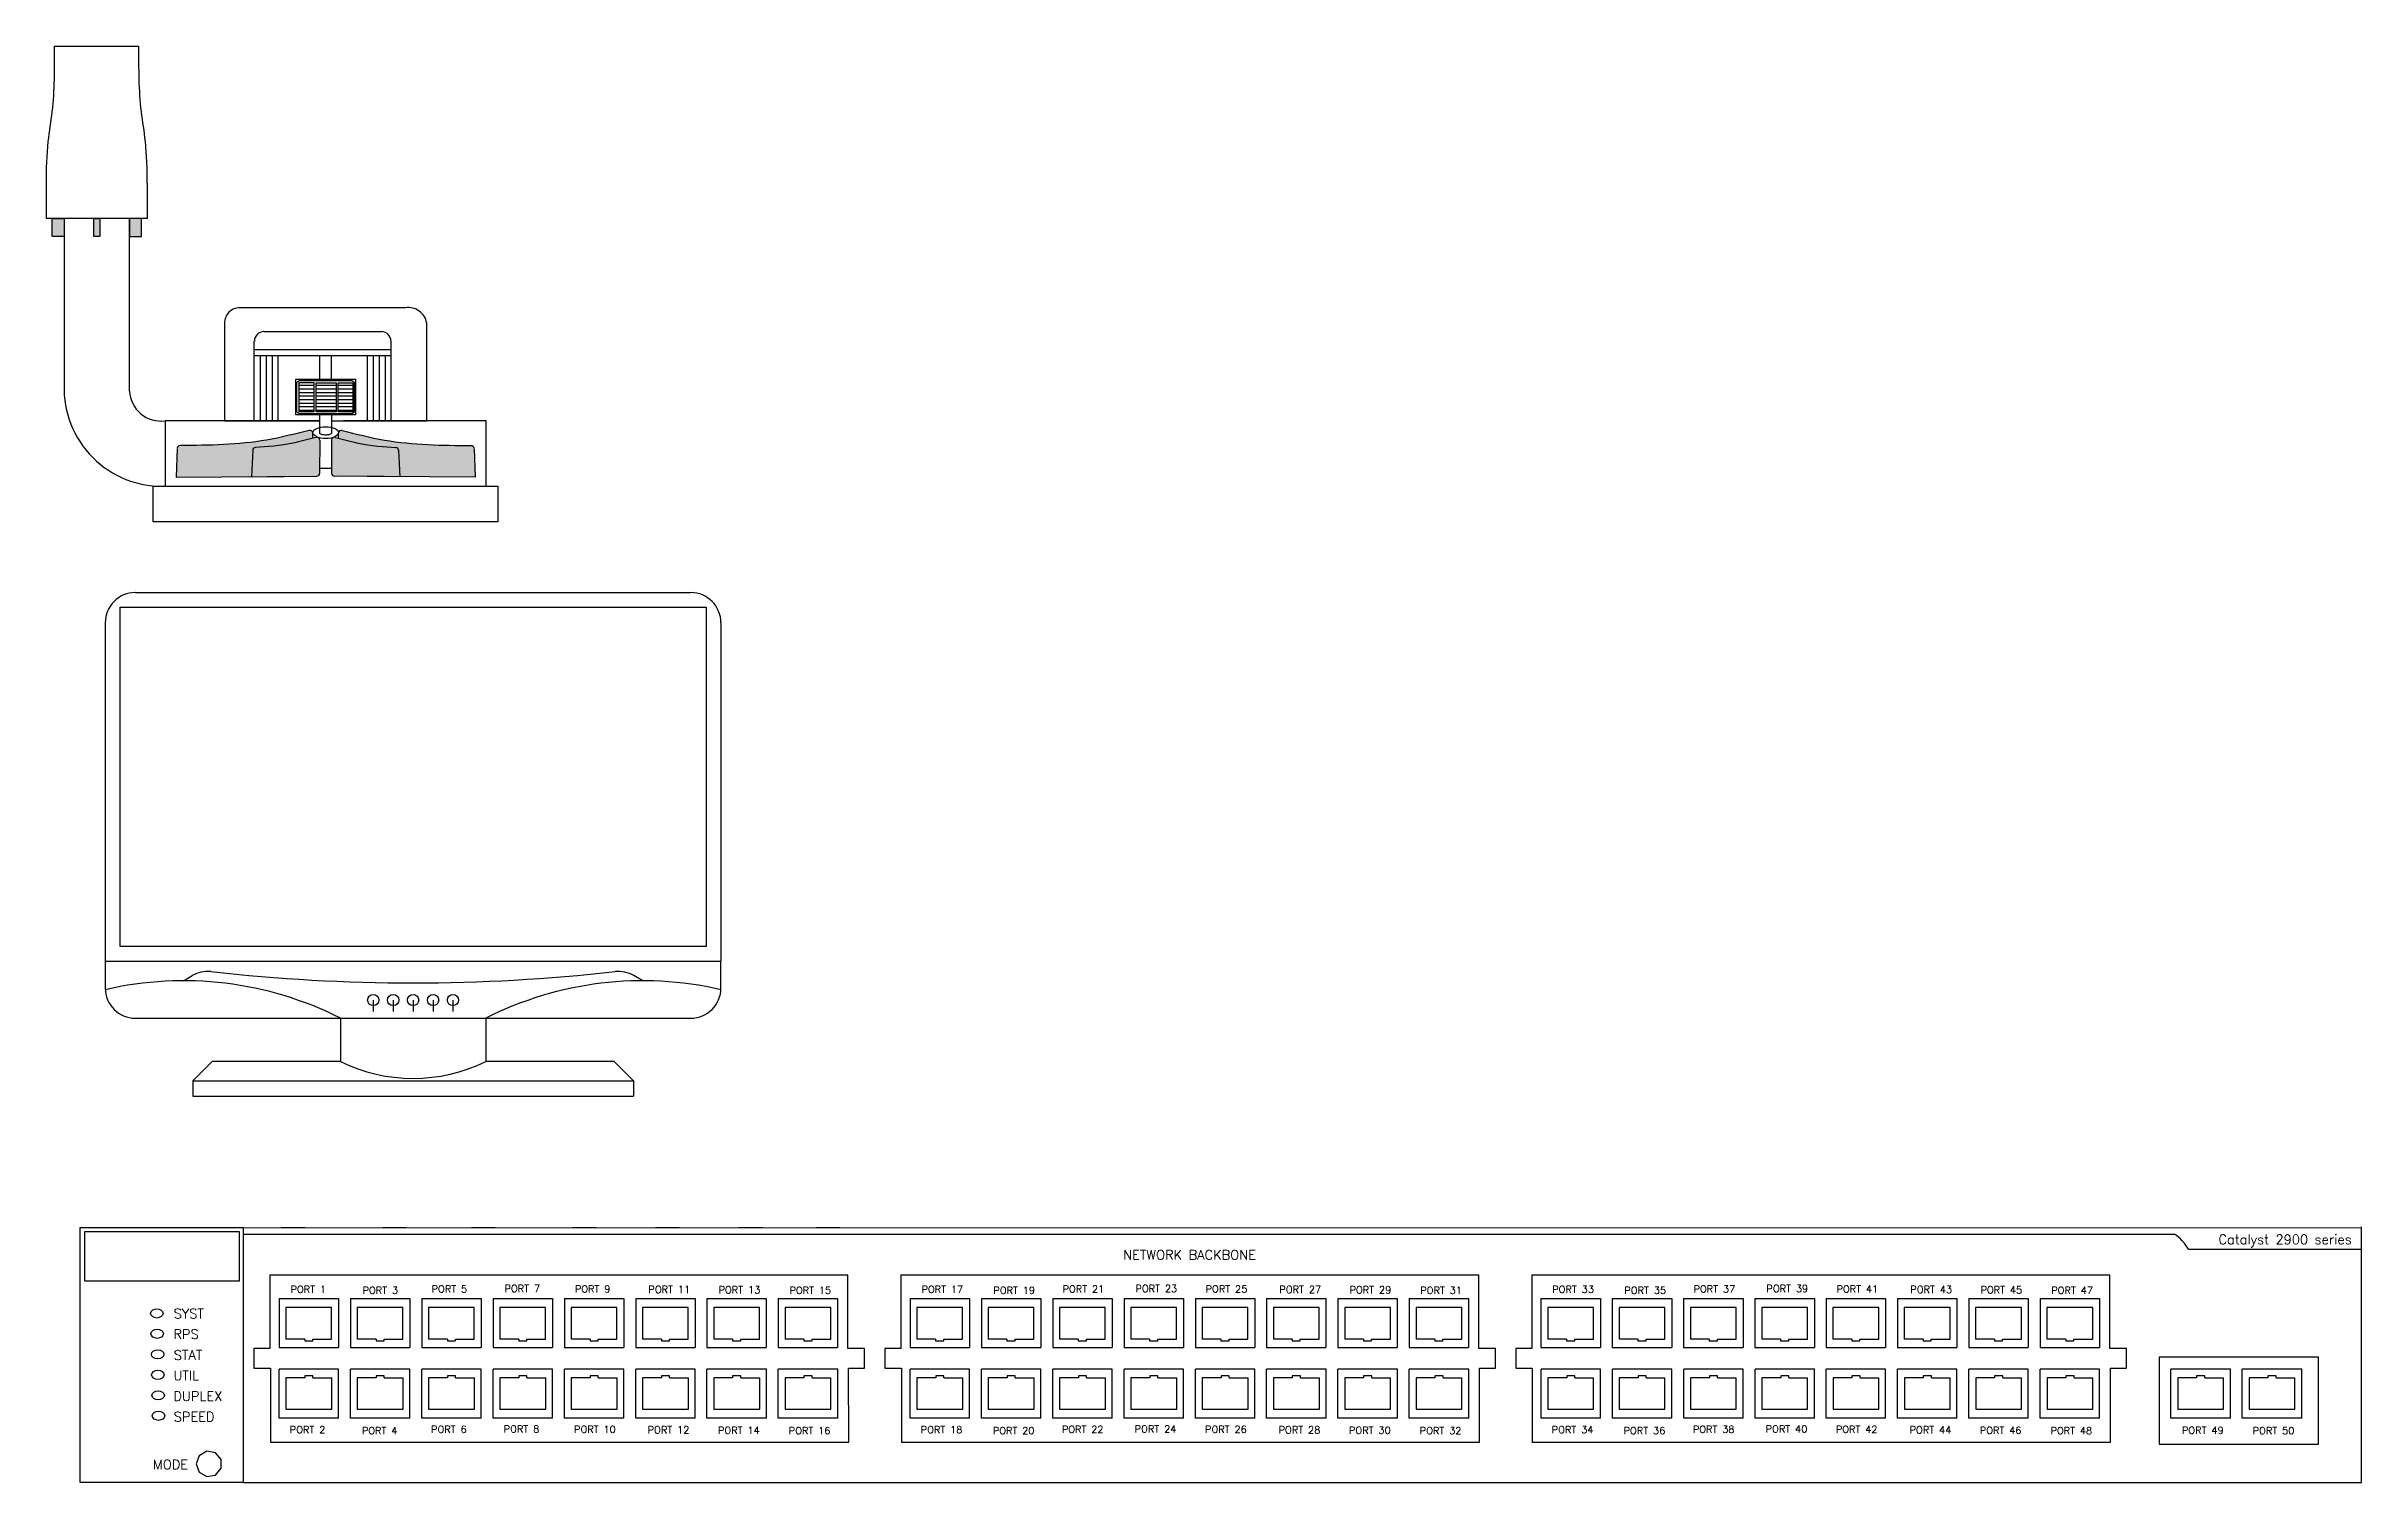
# Model space of a CAD drawing. Extents: x -2.4 to 62.2, y -8.6 to 10.3.
# Drawn here: x 50.04 to 62.22, y 1.66 to 9.21 of the extents above; entities that cross this region are included whole.
import ezdxf

# ---------------------------------------------------------------- set-up
doc = ezdxf.new("R2010")
doc.units = 0
doc.header["$LTSCALE"] = 0.25
doc.header["$MEASUREMENT"] = 0
doc.layers.get('0').update_dxf_attribs({"linetype": 'CONTINUOUS'})
doc.layers.add('MECHSYS', color=7, linetype='CONTINUOUS')
doc.styles.get("Standard").update_dxf_attribs({"font": 'SIMPLEX.shx'})
doc.styles.add('WD', font='txt.shx')

# ---------------------------------------------------------------- blocks, each defined once
blk = doc.blocks.new('_SWITCH')
at = {"color": 7, "ltscale": 0.5}
for p, q in [((3.912, 3.855), (15.052, 3.854)), ((4.237, 3.854), (4.112, 3.854)), ((4.769, 3.854), (4.644, 3.854)), ((5.237, 3.854), (5.112, 3.854)), ((5.769, 3.854), (5.644, 3.854)), ((6.206, 3.854), (6.081, 3.854)), ((6.644, 3.854), (6.519, 3.854)), ((7.05, 3.854), (6.925, 3.854)), ((4.052, 3.606), (7.092, 3.606)), ((7.37, 3.606), (10.41, 3.606)), ((10.688, 3.606), (13.728, 3.606)), ((4.101, 3.482), (4.413, 3.482)), ((4.101, 3.482), (4.101, 3.224)), ((4.377, 3.435), (4.137, 3.435)), ((4.137, 3.435), (4.137, 3.269)), ((4.377, 3.269), (4.377, 3.435)), ((4.413, 3.482), (4.413, 3.224)), ((4.476, 3.482), (4.788, 3.482)), ((4.476, 3.482), (4.476, 3.224)), ((4.752, 3.435), (4.512, 3.435)), ((4.512, 3.435), (4.512, 3.269)), ((4.752, 3.269), (4.752, 3.435)), ((4.788, 3.482), (4.788, 3.224)), ((4.851, 3.482), (5.163, 3.482)), ((4.851, 3.482), (4.851, 3.224)), ((5.127, 3.435), (4.887, 3.435)), ((4.887, 3.435), (4.887, 3.269)), ((5.127, 3.269), (5.127, 3.435)), ((5.163, 3.482), (5.163, 3.224)), ((5.226, 3.482), (5.538, 3.482)), ((5.226, 3.482), (5.226, 3.224)), ((5.502, 3.435), (5.262, 3.435)), ((5.262, 3.435), (5.262, 3.269)), ((5.502, 3.269), (5.502, 3.435)), ((5.538, 3.482), (5.538, 3.224)), ((5.601, 3.482), (5.913, 3.482)), ((5.601, 3.482), (5.601, 3.224)), ((5.877, 3.435), (5.637, 3.435)), ((5.637, 3.435), (5.637, 3.269)), ((5.877, 3.269), (5.877, 3.435)), ((5.913, 3.482), (5.913, 3.224)), ((5.976, 3.482), (6.288, 3.482)), ((5.976, 3.482), (5.976, 3.224)), ((6.252, 3.435), (6.012, 3.435)), ((6.012, 3.435), (6.012, 3.269)), ((6.252, 3.269), (6.252, 3.435)), ((6.288, 3.482), (6.288, 3.224)), ((6.351, 3.482), (6.663, 3.482)), ((6.351, 3.482), (6.351, 3.224)), ((6.627, 3.435), (6.387, 3.435)), ((6.387, 3.435), (6.387, 3.269)), ((6.627, 3.269), (6.627, 3.435)), ((6.663, 3.482), (6.663, 3.224)), ((6.726, 3.482), (7.038, 3.482)), ((6.726, 3.482), (6.726, 3.224)), ((7.002, 3.435), (6.762, 3.435)), ((6.762, 3.435), (6.762, 3.269)), ((7.002, 3.269), (7.002, 3.435)), ((7.038, 3.482), (7.038, 3.224)), ((7.419, 3.482), (7.731, 3.482)), ((7.419, 3.482), (7.419, 3.224)), ((7.695, 3.435), (7.455, 3.435)), ((7.455, 3.435), (7.455, 3.269)), ((7.695, 3.269), (7.695, 3.435)), ((7.731, 3.482), (7.731, 3.224)), ((7.794, 3.482), (8.106, 3.482)), ((7.794, 3.482), (7.794, 3.224)), ((8.07, 3.435), (7.83, 3.435)), ((7.83, 3.435), (7.83, 3.269)), ((8.07, 3.269), (8.07, 3.435)), ((8.106, 3.482), (8.106, 3.224)), ((8.169, 3.482), (8.481, 3.482)), ((8.169, 3.482), (8.169, 3.224)), ((8.445, 3.435), (8.205, 3.435)), ((8.205, 3.435), (8.205, 3.269)), ((8.445, 3.269), (8.445, 3.435)), ((8.481, 3.482), (8.481, 3.224)), ((8.544, 3.482), (8.856, 3.482)), ((8.544, 3.482), (8.544, 3.224)), ((8.82, 3.435), (8.58, 3.435)), ((8.58, 3.435), (8.58, 3.269)), ((8.82, 3.269), (8.82, 3.435)), ((8.856, 3.482), (8.856, 3.224)), ((8.919, 3.482), (9.231, 3.482)), ((8.919, 3.482), (8.919, 3.224)), ((9.195, 3.435), (8.955, 3.435)), ((8.955, 3.435), (8.955, 3.269)), ((9.195, 3.269), (9.195, 3.435)), ((9.231, 3.482), (9.231, 3.224)), ((9.294, 3.482), (9.606, 3.482)), ((9.294, 3.482), (9.294, 3.224)), ((9.57, 3.435), (9.33, 3.435)), ((9.33, 3.435), (9.33, 3.269)), ((9.57, 3.269), (9.57, 3.435)), ((9.606, 3.482), (9.606, 3.224)), ((9.669, 3.482), (9.981, 3.482)), ((9.669, 3.482), (9.669, 3.224)), ((9.945, 3.435), (9.705, 3.435)), ((9.705, 3.435), (9.705, 3.269)), ((9.945, 3.269), (9.945, 3.435)), ((9.981, 3.482), (9.981, 3.224)), ((10.044, 3.482), (10.356, 3.482)), ((10.044, 3.482), (10.044, 3.224)), ((10.32, 3.435), (10.08, 3.435)), ((10.08, 3.435), (10.08, 3.269)), ((10.32, 3.269), (10.32, 3.435)), ((10.356, 3.482), (10.356, 3.224)), ((10.736, 3.482), (11.049, 3.482)), ((10.736, 3.482), (10.736, 3.224)), ((11.013, 3.435), (10.772, 3.435)), ((10.772, 3.435), (10.772, 3.269)), ((11.013, 3.269), (11.013, 3.435)), ((11.049, 3.482), (11.049, 3.224)), ((11.111, 3.482), (11.424, 3.482)), ((11.111, 3.482), (11.111, 3.224)), ((11.388, 3.435), (11.147, 3.435)), ((11.147, 3.435), (11.147, 3.269)), ((11.388, 3.269), (11.388, 3.435)), ((11.424, 3.482), (11.424, 3.224)), ((11.486, 3.482), (11.799, 3.482)), ((11.486, 3.482), (11.486, 3.224)), ((11.763, 3.435), (11.522, 3.435)), ((11.522, 3.435), (11.522, 3.269)), ((11.763, 3.269), (11.763, 3.435)), ((11.799, 3.482), (11.799, 3.224)), ((11.861, 3.482), (12.174, 3.482)), ((11.861, 3.482), (11.861, 3.224)), ((12.138, 3.435), (11.897, 3.435)), ((11.897, 3.435), (11.897, 3.269)), ((12.138, 3.269), (12.138, 3.435)), ((12.174, 3.482), (12.174, 3.224)), ((12.236, 3.482), (12.549, 3.482)), ((12.236, 3.482), (12.236, 3.224)), ((12.513, 3.435), (12.272, 3.435)), ((12.272, 3.435), (12.272, 3.269)), ((12.513, 3.269), (12.513, 3.435)), ((12.549, 3.482), (12.549, 3.224)), ((12.611, 3.482), (12.924, 3.482)), ((12.611, 3.482), (12.611, 3.224)), ((12.888, 3.435), (12.647, 3.435)), ((12.647, 3.435), (12.647, 3.269)), ((12.888, 3.269), (12.888, 3.435)), ((12.924, 3.482), (12.924, 3.224)), ((12.986, 3.482), (13.299, 3.482)), ((12.986, 3.482), (12.986, 3.224)), ((13.263, 3.435), (13.022, 3.435)), ((13.022, 3.435), (13.022, 3.269)), ((13.263, 3.269), (13.263, 3.435)), ((13.299, 3.482), (13.299, 3.224)), ((13.361, 3.482), (13.674, 3.482)), ((13.361, 3.482), (13.361, 3.224)), ((13.638, 3.435), (13.397, 3.435)), ((13.397, 3.435), (13.397, 3.269)), ((13.638, 3.269), (13.638, 3.435)), ((13.674, 3.482), (13.674, 3.224)), ((4.101, 3.224), (4.413, 3.224)), ((4.236, 3.269), (4.137, 3.269)), ((4.236, 3.269), (4.236, 3.259)), ((4.236, 3.259), (4.279, 3.259)), ((4.279, 3.269), (4.377, 3.269)), ((4.279, 3.259), (4.279, 3.269)), ((4.476, 3.224), (4.788, 3.224)), ((4.611, 3.269), (4.512, 3.269)), ((4.611, 3.269), (4.611, 3.259)), ((4.611, 3.259), (4.654, 3.259)), ((4.654, 3.269), (4.752, 3.269)), ((4.654, 3.259), (4.654, 3.269)), ((4.851, 3.224), (5.163, 3.224)), ((4.986, 3.269), (4.887, 3.269)), ((4.986, 3.269), (4.986, 3.259)), ((4.986, 3.259), (5.029, 3.259)), ((5.029, 3.269), (5.127, 3.269)), ((5.029, 3.259), (5.029, 3.269)), ((5.226, 3.224), (5.538, 3.224)), ((5.361, 3.269), (5.262, 3.269)), ((5.361, 3.269), (5.361, 3.259)), ((5.361, 3.259), (5.404, 3.259)), ((5.404, 3.269), (5.502, 3.269)), ((5.404, 3.259), (5.404, 3.269)), ((5.601, 3.224), (5.913, 3.224)), ((5.736, 3.269), (5.637, 3.269)), ((5.736, 3.269), (5.736, 3.259)), ((5.736, 3.259), (5.779, 3.259)), ((5.779, 3.269), (5.877, 3.269)), ((5.779, 3.259), (5.779, 3.269)), ((5.976, 3.224), (6.288, 3.224)), ((6.111, 3.269), (6.012, 3.269)), ((6.111, 3.269), (6.111, 3.259)), ((6.111, 3.259), (6.154, 3.259)), ((6.154, 3.269), (6.252, 3.269)), ((6.154, 3.259), (6.154, 3.269)), ((6.351, 3.224), (6.663, 3.224)), ((6.486, 3.269), (6.387, 3.269)), ((6.486, 3.269), (6.486, 3.259)), ((6.486, 3.259), (6.529, 3.259)), ((6.529, 3.269), (6.627, 3.269)), ((6.529, 3.259), (6.529, 3.269)), ((6.726, 3.224), (7.038, 3.224)), ((6.861, 3.269), (6.762, 3.269)), ((6.861, 3.269), (6.861, 3.259)), ((6.861, 3.259), (6.904, 3.259)), ((6.904, 3.269), (7.002, 3.269)), ((6.904, 3.259), (6.904, 3.269)), ((7.419, 3.224), (7.731, 3.224)), ((7.553, 3.269), (7.455, 3.269)), ((7.553, 3.269), (7.553, 3.259)), ((7.553, 3.259), (7.596, 3.259)), ((7.596, 3.269), (7.695, 3.269)), ((7.596, 3.259), (7.596, 3.269)), ((7.794, 3.224), (8.106, 3.224)), ((7.928, 3.269), (7.83, 3.269)), ((7.928, 3.269), (7.928, 3.259)), ((7.928, 3.259), (7.971, 3.259)), ((7.971, 3.269), (8.07, 3.269)), ((7.971, 3.259), (7.971, 3.269)), ((8.169, 3.224), (8.481, 3.224)), ((8.303, 3.269), (8.205, 3.269)), ((8.303, 3.269), (8.303, 3.259)), ((8.303, 3.259), (8.346, 3.259)), ((8.346, 3.269), (8.445, 3.269)), ((8.346, 3.259), (8.346, 3.269)), ((8.544, 3.224), (8.856, 3.224)), ((8.678, 3.269), (8.58, 3.269)), ((8.678, 3.269), (8.678, 3.259)), ((8.678, 3.259), (8.721, 3.259)), ((8.721, 3.269), (8.82, 3.269)), ((8.721, 3.259), (8.721, 3.269)), ((8.919, 3.224), (9.231, 3.224)), ((9.053, 3.269), (8.955, 3.269)), ((9.053, 3.269), (9.053, 3.259)), ((9.053, 3.259), (9.096, 3.259)), ((9.096, 3.269), (9.195, 3.269)), ((9.096, 3.259), (9.096, 3.269)), ((9.294, 3.224), (9.606, 3.224)), ((9.428, 3.269), (9.33, 3.269)), ((9.428, 3.269), (9.428, 3.259)), ((9.428, 3.259), (9.471, 3.259)), ((9.471, 3.269), (9.57, 3.269)), ((9.471, 3.259), (9.471, 3.269)), ((9.669, 3.224), (9.981, 3.224)), ((9.803, 3.269), (9.705, 3.269)), ((9.803, 3.269), (9.803, 3.259)), ((9.803, 3.259), (9.846, 3.259)), ((9.846, 3.269), (9.945, 3.269)), ((9.846, 3.259), (9.846, 3.269)), ((10.044, 3.224), (10.356, 3.224)), ((10.178, 3.269), (10.08, 3.269)), ((10.178, 3.269), (10.178, 3.259)), ((10.178, 3.259), (10.221, 3.259)), ((10.221, 3.269), (10.32, 3.269)), ((10.221, 3.259), (10.221, 3.269)), ((10.736, 3.224), (11.049, 3.224)), ((10.871, 3.269), (10.772, 3.269)), ((10.871, 3.269), (10.871, 3.259)), ((10.871, 3.259), (10.914, 3.259)), ((10.914, 3.269), (11.013, 3.269)), ((10.914, 3.259), (10.914, 3.269)), ((11.111, 3.224), (11.424, 3.224)), ((11.246, 3.269), (11.147, 3.269)), ((11.246, 3.269), (11.246, 3.259)), ((11.246, 3.259), (11.289, 3.259)), ((11.289, 3.269), (11.388, 3.269)), ((11.289, 3.259), (11.289, 3.269)), ((11.486, 3.224), (11.799, 3.224)), ((11.621, 3.269), (11.522, 3.269)), ((11.621, 3.269), (11.621, 3.259)), ((11.621, 3.259), (11.664, 3.259)), ((11.664, 3.269), (11.763, 3.269)), ((11.664, 3.259), (11.664, 3.269)), ((11.861, 3.224), (12.174, 3.224)), ((11.996, 3.269), (11.897, 3.269)), ((11.996, 3.269), (11.996, 3.259)), ((11.996, 3.259), (12.039, 3.259)), ((12.039, 3.269), (12.138, 3.269)), ((12.039, 3.259), (12.039, 3.269)), ((12.236, 3.224), (12.549, 3.224)), ((12.371, 3.269), (12.272, 3.269)), ((12.371, 3.269), (12.371, 3.259)), ((12.371, 3.259), (12.414, 3.259)), ((12.414, 3.269), (12.513, 3.269)), ((12.414, 3.259), (12.414, 3.269)), ((12.611, 3.224), (12.924, 3.224)), ((12.746, 3.269), (12.647, 3.269)), ((12.746, 3.269), (12.746, 3.259)), ((12.746, 3.259), (12.789, 3.259)), ((12.789, 3.269), (12.888, 3.269)), ((12.789, 3.259), (12.789, 3.269)), ((12.986, 3.224), (13.299, 3.224)), ((13.121, 3.269), (13.022, 3.269)), ((13.121, 3.269), (13.121, 3.259)), ((13.121, 3.259), (13.164, 3.259)), ((13.164, 3.269), (13.263, 3.269)), ((13.164, 3.259), (13.164, 3.269)), ((13.361, 3.224), (13.674, 3.224)), ((13.496, 3.269), (13.397, 3.269)), ((13.496, 3.269), (13.496, 3.259)), ((13.496, 3.259), (13.539, 3.259)), ((13.539, 3.269), (13.638, 3.269)), ((13.539, 3.259), (13.539, 3.269)), ((4.414, 3.111), (4.101, 3.111)), ((4.101, 2.853), (4.101, 3.111)), ((4.236, 3.066), (4.137, 3.066)), ((4.137, 3.066), (4.137, 2.9)), ((4.279, 3.076), (4.236, 3.076)), ((4.236, 3.076), (4.236, 3.066)), ((4.279, 3.066), (4.279, 3.076)), ((4.279, 3.066), (4.378, 3.066)), ((4.378, 2.9), (4.378, 3.066)), ((4.414, 2.853), (4.414, 3.111)), ((4.789, 3.111), (4.476, 3.111)), ((4.476, 2.853), (4.476, 3.111)), ((4.611, 3.066), (4.512, 3.066)), ((4.512, 3.066), (4.512, 2.9)), ((4.654, 3.076), (4.611, 3.076)), ((4.611, 3.076), (4.611, 3.066)), ((4.654, 3.066), (4.654, 3.076)), ((4.654, 3.066), (4.753, 3.066)), ((4.753, 2.9), (4.753, 3.066)), ((4.789, 2.853), (4.789, 3.111)), ((5.164, 3.111), (4.851, 3.111)), ((4.851, 2.853), (4.851, 3.111)), ((4.986, 3.066), (4.887, 3.066)), ((4.887, 3.066), (4.887, 2.9)), ((5.029, 3.076), (4.986, 3.076)), ((4.986, 3.076), (4.986, 3.066)), ((5.029, 3.066), (5.029, 3.076)), ((5.029, 3.066), (5.128, 3.066)), ((5.128, 2.9), (5.128, 3.066)), ((5.164, 2.853), (5.164, 3.111)), ((5.539, 3.111), (5.226, 3.111)), ((5.226, 2.853), (5.226, 3.111)), ((5.361, 3.066), (5.262, 3.066)), ((5.262, 3.066), (5.262, 2.9)), ((5.404, 3.076), (5.361, 3.076)), ((5.361, 3.076), (5.361, 3.066)), ((5.404, 3.066), (5.404, 3.076)), ((5.404, 3.066), (5.503, 3.066)), ((5.503, 2.9), (5.503, 3.066)), ((5.539, 2.853), (5.539, 3.111)), ((5.914, 3.111), (5.601, 3.111)), ((5.601, 2.853), (5.601, 3.111)), ((5.736, 3.066), (5.637, 3.066)), ((5.637, 3.066), (5.637, 2.9)), ((5.779, 3.076), (5.736, 3.076)), ((5.736, 3.076), (5.736, 3.066)), ((5.779, 3.066), (5.779, 3.076)), ((5.779, 3.066), (5.878, 3.066)), ((5.878, 2.9), (5.878, 3.066)), ((5.914, 2.853), (5.914, 3.111)), ((6.289, 3.111), (5.976, 3.111)), ((5.976, 2.853), (5.976, 3.111)), ((6.111, 3.066), (6.012, 3.066)), ((6.012, 3.066), (6.012, 2.9)), ((6.154, 3.076), (6.111, 3.076)), ((6.111, 3.076), (6.111, 3.066)), ((6.154, 3.066), (6.154, 3.076)), ((6.154, 3.066), (6.253, 3.066)), ((6.253, 2.9), (6.253, 3.066)), ((6.289, 2.853), (6.289, 3.111)), ((6.664, 3.111), (6.351, 3.111)), ((6.351, 2.853), (6.351, 3.111)), ((6.486, 3.066), (6.387, 3.066)), ((6.387, 3.066), (6.387, 2.9)), ((6.529, 3.076), (6.486, 3.076)), ((6.486, 3.076), (6.486, 3.066)), ((6.529, 3.066), (6.529, 3.076)), ((6.529, 3.066), (6.628, 3.066)), ((6.628, 2.9), (6.628, 3.066)), ((6.664, 2.853), (6.664, 3.111)), ((7.039, 3.111), (6.726, 3.111)), ((6.726, 2.853), (6.726, 3.111)), ((6.861, 3.066), (6.762, 3.066)), ((6.762, 3.066), (6.762, 2.9)), ((6.904, 3.076), (6.861, 3.076)), ((6.861, 3.076), (6.861, 3.066)), ((6.904, 3.066), (6.904, 3.076)), ((6.904, 3.066), (7.003, 3.066)), ((7.003, 2.9), (7.003, 3.066)), ((7.039, 2.853), (7.039, 3.111)), ((7.732, 3.111), (7.419, 3.111)), ((7.419, 2.853), (7.419, 3.111)), ((7.554, 3.066), (7.455, 3.066)), ((7.455, 3.066), (7.455, 2.9)), ((7.597, 3.076), (7.554, 3.076)), ((7.554, 3.076), (7.554, 3.066)), ((7.597, 3.066), (7.597, 3.076)), ((7.597, 3.066), (7.696, 3.066)), ((7.696, 2.9), (7.696, 3.066)), ((7.732, 2.853), (7.732, 3.111)), ((8.107, 3.111), (7.794, 3.111)), ((7.794, 2.853), (7.794, 3.111)), ((7.929, 3.066), (7.83, 3.066)), ((7.83, 3.066), (7.83, 2.9)), ((7.972, 3.076), (7.929, 3.076)), ((7.929, 3.076), (7.929, 3.066)), ((7.972, 3.066), (7.972, 3.076)), ((7.972, 3.066), (8.071, 3.066)), ((8.071, 2.9), (8.071, 3.066)), ((8.107, 2.853), (8.107, 3.111)), ((8.482, 3.111), (8.169, 3.111)), ((8.169, 2.853), (8.169, 3.111)), ((8.304, 3.066), (8.205, 3.066)), ((8.205, 3.066), (8.205, 2.9)), ((8.347, 3.076), (8.304, 3.076)), ((8.304, 3.076), (8.304, 3.066)), ((8.347, 3.066), (8.347, 3.076)), ((8.347, 3.066), (8.446, 3.066)), ((8.446, 2.9), (8.446, 3.066)), ((8.482, 2.853), (8.482, 3.111)), ((8.857, 3.111), (8.544, 3.111)), ((8.544, 2.853), (8.544, 3.111)), ((8.679, 3.066), (8.58, 3.066)), ((8.58, 3.066), (8.58, 2.9)), ((8.722, 3.076), (8.679, 3.076)), ((8.679, 3.076), (8.679, 3.066)), ((8.722, 3.066), (8.722, 3.076)), ((8.722, 3.066), (8.821, 3.066)), ((8.821, 2.9), (8.821, 3.066)), ((8.857, 2.853), (8.857, 3.111)), ((9.232, 3.111), (8.919, 3.111)), ((8.919, 2.853), (8.919, 3.111)), ((9.054, 3.066), (8.955, 3.066)), ((8.955, 3.066), (8.955, 2.9)), ((9.097, 3.076), (9.054, 3.076)), ((9.054, 3.076), (9.054, 3.066)), ((9.097, 3.066), (9.097, 3.076)), ((9.097, 3.066), (9.196, 3.066)), ((9.196, 2.9), (9.196, 3.066)), ((9.232, 2.853), (9.232, 3.111)), ((9.607, 3.111), (9.294, 3.111)), ((9.294, 2.853), (9.294, 3.111)), ((9.429, 3.066), (9.33, 3.066)), ((9.33, 3.066), (9.33, 2.9)), ((9.472, 3.076), (9.429, 3.076)), ((9.429, 3.076), (9.429, 3.066)), ((9.472, 3.066), (9.472, 3.076)), ((9.472, 3.066), (9.571, 3.066)), ((9.571, 2.9), (9.571, 3.066)), ((9.607, 2.853), (9.607, 3.111)), ((9.982, 3.111), (9.669, 3.111)), ((9.669, 2.853), (9.669, 3.111)), ((9.804, 3.066), (9.705, 3.066)), ((9.705, 3.066), (9.705, 2.9)), ((9.847, 3.076), (9.804, 3.076)), ((9.804, 3.076), (9.804, 3.066)), ((9.847, 3.066), (9.847, 3.076)), ((9.847, 3.066), (9.946, 3.066)), ((9.946, 2.9), (9.946, 3.066)), ((9.982, 2.853), (9.982, 3.111)), ((10.357, 3.111), (10.044, 3.111)), ((10.044, 2.853), (10.044, 3.111)), ((10.179, 3.066), (10.08, 3.066)), ((10.08, 3.066), (10.08, 2.9)), ((10.222, 3.076), (10.179, 3.076)), ((10.179, 3.076), (10.179, 3.066)), ((10.222, 3.066), (10.222, 3.076)), ((10.222, 3.066), (10.321, 3.066)), ((10.321, 2.9), (10.321, 3.066)), ((10.357, 2.853), (10.357, 3.111)), ((11.049, 3.111), (10.737, 3.111)), ((10.737, 2.853), (10.737, 3.111)), ((10.872, 3.066), (10.773, 3.066)), ((10.773, 3.066), (10.773, 2.9)), ((10.915, 3.076), (10.872, 3.076)), ((10.872, 3.076), (10.872, 3.066)), ((10.915, 3.066), (10.915, 3.076)), ((10.915, 3.066), (11.013, 3.066)), ((11.013, 2.9), (11.013, 3.066)), ((11.049, 2.853), (11.049, 3.111)), ((11.424, 3.111), (11.112, 3.111)), ((11.112, 2.853), (11.112, 3.111)), ((11.247, 3.066), (11.148, 3.066)), ((11.148, 3.066), (11.148, 2.9)), ((11.29, 3.076), (11.247, 3.076)), ((11.247, 3.076), (11.247, 3.066)), ((11.29, 3.066), (11.29, 3.076)), ((11.29, 3.066), (11.388, 3.066)), ((11.388, 2.9), (11.388, 3.066)), ((11.424, 2.853), (11.424, 3.111)), ((11.799, 3.111), (11.487, 3.111)), ((11.487, 2.853), (11.487, 3.111)), ((11.622, 3.066), (11.523, 3.066)), ((11.523, 3.066), (11.523, 2.9)), ((11.665, 3.076), (11.622, 3.076)), ((11.622, 3.076), (11.622, 3.066)), ((11.665, 3.066), (11.665, 3.076)), ((11.665, 3.066), (11.763, 3.066)), ((11.763, 2.9), (11.763, 3.066)), ((11.799, 2.853), (11.799, 3.111)), ((12.174, 3.111), (11.862, 3.111)), ((11.862, 2.853), (11.862, 3.111)), ((11.997, 3.066), (11.898, 3.066)), ((11.898, 3.066), (11.898, 2.9)), ((12.04, 3.076), (11.997, 3.076)), ((11.997, 3.076), (11.997, 3.066)), ((12.04, 3.066), (12.04, 3.076)), ((12.04, 3.066), (12.138, 3.066)), ((12.138, 2.9), (12.138, 3.066)), ((12.174, 2.853), (12.174, 3.111)), ((12.549, 3.111), (12.237, 3.111)), ((12.237, 2.853), (12.237, 3.111)), ((12.372, 3.066), (12.273, 3.066)), ((12.273, 3.066), (12.273, 2.9)), ((12.415, 3.076), (12.372, 3.076)), ((12.372, 3.076), (12.372, 3.066)), ((12.415, 3.066), (12.415, 3.076)), ((12.415, 3.066), (12.513, 3.066)), ((12.513, 2.9), (12.513, 3.066)), ((12.549, 2.853), (12.549, 3.111)), ((12.924, 3.111), (12.612, 3.111)), ((12.612, 2.853), (12.612, 3.111)), ((12.747, 3.066), (12.648, 3.066)), ((12.648, 3.066), (12.648, 2.9)), ((12.79, 3.076), (12.747, 3.076)), ((12.747, 3.076), (12.747, 3.066)), ((12.79, 3.066), (12.79, 3.076)), ((12.79, 3.066), (12.888, 3.066)), ((12.888, 2.9), (12.888, 3.066)), ((12.924, 2.853), (12.924, 3.111)), ((13.299, 3.111), (12.987, 3.111)), ((12.987, 2.853), (12.987, 3.111)), ((13.122, 3.066), (13.023, 3.066)), ((13.023, 3.066), (13.023, 2.9)), ((13.165, 3.076), (13.122, 3.076)), ((13.122, 3.076), (13.122, 3.066)), ((13.165, 3.066), (13.165, 3.076)), ((13.165, 3.066), (13.263, 3.066)), ((13.263, 2.9), (13.263, 3.066)), ((13.299, 2.853), (13.299, 3.111)), ((13.674, 3.111), (13.362, 3.111)), ((13.362, 2.853), (13.362, 3.111)), ((13.497, 3.066), (13.398, 3.066)), ((13.398, 3.066), (13.398, 2.9)), ((13.54, 3.076), (13.497, 3.076)), ((13.497, 3.076), (13.497, 3.066)), ((13.54, 3.066), (13.54, 3.076)), ((13.54, 3.066), (13.638, 3.066)), ((13.638, 2.9), (13.638, 3.066)), ((13.674, 2.853), (13.674, 3.111)), ((14.362, 3.111), (14.049, 3.111)), ((14.049, 2.853), (14.049, 3.111)), ((14.184, 3.066), (14.085, 3.066)), ((14.085, 3.066), (14.085, 2.9)), ((14.227, 3.076), (14.184, 3.076)), ((14.184, 3.076), (14.184, 3.066)), ((14.227, 3.066), (14.227, 3.076)), ((14.227, 3.066), (14.326, 3.066)), ((14.326, 2.9), (14.326, 3.066)), ((14.362, 2.853), (14.362, 3.111)), ((14.737, 3.111), (14.424, 3.111)), ((14.424, 2.853), (14.424, 3.111)), ((14.559, 3.066), (14.46, 3.066)), ((14.46, 3.066), (14.46, 2.9)), ((14.602, 3.076), (14.559, 3.076)), ((14.559, 3.076), (14.559, 3.066)), ((14.602, 3.066), (14.602, 3.076)), ((14.602, 3.066), (14.701, 3.066)), ((14.701, 2.9), (14.701, 3.066)), ((14.737, 2.853), (14.737, 3.111)), ((4.414, 2.853), (4.101, 2.853)), ((4.137, 2.9), (4.378, 2.9)), ((4.789, 2.853), (4.476, 2.853)), ((4.512, 2.9), (4.753, 2.9)), ((5.164, 2.853), (4.851, 2.853)), ((4.887, 2.9), (5.128, 2.9)), ((5.539, 2.853), (5.226, 2.853)), ((5.262, 2.9), (5.503, 2.9)), ((5.914, 2.853), (5.601, 2.853)), ((5.637, 2.9), (5.878, 2.9)), ((6.289, 2.853), (5.976, 2.853)), ((6.012, 2.9), (6.253, 2.9)), ((6.664, 2.853), (6.351, 2.853)), ((6.387, 2.9), (6.628, 2.9)), ((7.039, 2.853), (6.726, 2.853)), ((6.762, 2.9), (7.003, 2.9)), ((7.732, 2.853), (7.419, 2.853)), ((7.455, 2.9), (7.696, 2.9)), ((8.107, 2.853), (7.794, 2.853)), ((7.83, 2.9), (8.071, 2.9)), ((8.482, 2.853), (8.169, 2.853)), ((8.205, 2.9), (8.446, 2.9)), ((8.857, 2.853), (8.544, 2.853)), ((8.58, 2.9), (8.821, 2.9)), ((9.232, 2.853), (8.919, 2.853)), ((8.955, 2.9), (9.196, 2.9)), ((9.607, 2.853), (9.294, 2.853)), ((9.33, 2.9), (9.571, 2.9)), ((9.982, 2.853), (9.669, 2.853)), ((9.705, 2.9), (9.946, 2.9)), ((10.357, 2.853), (10.044, 2.853)), ((10.08, 2.9), (10.321, 2.9)), ((11.049, 2.853), (10.737, 2.853)), ((10.773, 2.9), (11.013, 2.9)), ((11.424, 2.853), (11.112, 2.853)), ((11.148, 2.9), (11.388, 2.9)), ((11.799, 2.853), (11.487, 2.853)), ((11.523, 2.9), (11.763, 2.9)), ((12.174, 2.853), (11.862, 2.853)), ((11.898, 2.9), (12.138, 2.9)), ((12.549, 2.853), (12.237, 2.853)), ((12.273, 2.9), (12.513, 2.9)), ((12.924, 2.853), (12.612, 2.853)), ((12.648, 2.9), (12.888, 2.9)), ((13.299, 2.853), (12.987, 2.853)), ((13.023, 2.9), (13.263, 2.9)), ((13.674, 2.853), (13.362, 2.853)), ((13.398, 2.9), (13.638, 2.9)), ((14.362, 2.853), (14.049, 2.853)), ((14.085, 2.9), (14.326, 2.9)), ((14.737, 2.853), (14.424, 2.853)), ((14.46, 2.9), (14.701, 2.9))]:
    blk.add_line(p, q, dxfattribs=at)
for p, q in [((3.912, 3.821), (14.067, 3.821)), ((15.052, 2.515), (15.052, 3.859)), ((14.141, 3.741), (15.052, 3.741)), ((4.052, 3.606), (4.052, 3.22)), ((7.092, 3.22), (7.092, 3.606)), ((7.37, 3.606), (7.37, 3.22)), ((10.41, 3.22), (10.41, 3.606)), ((10.688, 3.606), (10.688, 3.22)), ((13.728, 3.22), (13.728, 3.606)), ((4.052, 3.22), (3.968, 3.22)), ((3.968, 3.22), (3.968, 3.117)), ((7.179, 3.22), (7.092, 3.22)), ((7.179, 3.117), (7.179, 3.22)), ((7.37, 3.22), (7.286, 3.22)), ((7.286, 3.22), (7.286, 3.117)), ((10.497, 3.22), (10.41, 3.22)), ((10.497, 3.117), (10.497, 3.22)), ((10.688, 3.22), (10.604, 3.22)), ((10.604, 3.22), (10.604, 3.117)), ((13.815, 3.22), (13.728, 3.22)), ((13.815, 3.117), (13.815, 3.22)), ((3.968, 3.117), (4.056, 3.117)), ((4.056, 3.117), (4.056, 2.728)), ((7.095, 3.117), (7.179, 3.117)), ((7.096, 2.728), (7.095, 3.117)), ((7.286, 3.117), (7.373, 3.117)), ((7.373, 3.117), (7.373, 2.728)), ((10.413, 3.117), (10.497, 3.117)), ((10.413, 2.728), (10.413, 3.117)), ((10.604, 3.117), (10.691, 3.117)), ((10.691, 3.117), (10.691, 2.728)), ((13.731, 3.117), (13.815, 3.117)), ((13.731, 2.728), (13.731, 3.117)), ((4.056, 2.728), (7.096, 2.728)), ((7.373, 2.728), (10.413, 2.728)), ((10.691, 2.728), (13.731, 2.728)), ((3.912, 2.515), (15.052, 2.515))]:
    blk.add_line(p, q)
for points in [[(3.912, 3.855), (3.912, 2.515), (3.055, 2.515), (3.055, 3.855)], [(3.078, 3.832), (3.078, 3.575), (3.892, 3.575), (3.892, 3.832)], [(13.988, 3.174), (13.988, 2.716), (14.825, 2.716), (14.825, 3.174)], [(3.681, 2.569), (3.721, 2.546), (3.766, 2.554), (3.796, 2.59), (3.796, 2.636), (3.766, 2.672), (3.721, 2.68), (3.681, 2.656), (3.665, 2.613)]]:
    blk.add_lwpolyline(points, close=True)
blk.add_arc((13.937, 3.627), 0.234, 29.2231, 56.1164)
for centre in [(3.458, 3.404), (3.46, 3.297), (3.462, 3.189), (3.463, 3.081), (3.465, 2.973), (3.467, 2.866)]:
    blk.add_ellipse(centre, major_axis=(0.0329, 0), ratio=0.733389)
at = {"color": 7, "linetype": 'Continuous', "ltscale": 0.5}
for s, height, p in [('Catalyst 2900 series', 0.05, (14.299, 3.768)), ('NETWORK BACKBONE', 0.05, (8.539, 3.687)), ('PORT 1', 0.0376, (4.161, 3.512)), ('PORT 3', 0.0376, (4.54, 3.507)), ('PORT 5', 0.0376, (4.903, 3.514)), ('PORT 7', 0.0376, (5.286, 3.516)), ('PORT 9', 0.0376, (5.656, 3.514)), ('PORT 11', 0.0376, (6.043, 3.511)), ('PORT 13', 0.0376, (6.412, 3.509)), ('PORT 15', 0.0376, (6.785, 3.507)), ('PORT 17', 0.0376, (7.479, 3.512)), ('PORT 19', 0.0376, (7.857, 3.507)), ('PORT 21', 0.0376, (8.221, 3.514)), ('PORT 23', 0.0376, (8.604, 3.516)), ('PORT 25', 0.0376, (8.973, 3.514)), ('PORT 27', 0.0376, (9.361, 3.511)), ('PORT 29', 0.0376, (9.73, 3.509)), ('PORT 31', 0.0376, (10.102, 3.507)), ('PORT 33', 0.0376, (10.796, 3.512)), ('PORT 35', 0.0376, (11.175, 3.507)), ('PORT 37', 0.0376, (11.539, 3.514)), ('PORT 39', 0.0376, (11.922, 3.516)), ('PORT 41', 0.0376, (12.291, 3.514)), ('PORT 43', 0.0376, (12.679, 3.511)), ('PORT 45', 0.0376, (13.048, 3.509)), ('PORT 47', 0.0376, (13.42, 3.507)), ('SYST', 0.05, (3.547, 3.378)), ('RPS', 0.05, (3.545, 3.27)), ('STAT', 0.05, (3.547, 3.16)), ('UTIL', 0.05, (3.545, 3.053)), ('DUPLEX', 0.05, (3.545, 2.944)), ('SPEED', 0.05, (3.547, 2.836)), ('MODE', 0.05, (3.438, 2.585))]:
    blk.add_text(s, height=height, dxfattribs=at).set_placement(p)
for s, p in [('PORT 2', (4.157, 2.774)), ('PORT 4', (4.536, 2.769)), ('PORT 6', (4.9, 2.776)), ('PORT 8', (5.282, 2.778)), ('PORT 10', (5.652, 2.776)), ('PORT 12', (6.039, 2.773)), ('PORT 14', (6.409, 2.771)), ('PORT 16', (6.781, 2.769)), ('PORT 18', (7.475, 2.774)), ('PORT 20', (7.854, 2.769)), ('PORT 22', (8.217, 2.776)), ('PORT 24', (8.6, 2.778)), ('PORT 26', (8.97, 2.776)), ('PORT 28', (9.357, 2.773)), ('PORT 30', (9.727, 2.771)), ('PORT 32', (10.099, 2.769)), ('PORT 34', (10.793, 2.774)), ('PORT 36', (11.171, 2.769)), ('PORT 38', (11.535, 2.776)), ('PORT 40', (11.918, 2.778)), ('PORT 42', (12.287, 2.776)), ('PORT 44', (12.675, 2.773)), ('PORT 46', (13.044, 2.771)), ('PORT 48', (13.416, 2.769)), ('PORT 49', (14.107, 2.771)), ('PORT 50', (14.479, 2.769))]:
    blk.add_text(s, height=0.0376, rotation=360, dxfattribs=at).set_placement(p)
at = {"style": 'WD', "flags": 1}
blk.add_attdef('10/100/1000 Base-T', (14.331, 3.339), '', height=0.01, dxfattribs=at)
blk = doc.blocks.new('MONITOR 42 POLLICI')
for p, q in [((1133.2, 390.7), (2104.3, 390.7)), ((1133.2, -171.2), (1133.2, 390.7)), ((1158.6, 415), (2078.8, 415)), ((2104.3, 390.7), (2104.3, -171.2)), ((1108.6, 365), (1108.6, -195.5)), ((2128.8, 365), (2128.8, -195.5)), ((2104.3, -171.2), (1133.2, -171.2)), ((1108.6, -195.5), (2128.8, -195.5)), ((1108.6, -195.5), (1108.6, -239.9)), ((1238.3, -227.9), (1252.8, -219.4)), ((1999.2, -227.9), (1984.7, -219.4)), ((2128.8, -239.9), (2128.8, -195.5)), ((1552.7, -259.8), (1552.7, -278.7)), ((1585.7, -259.8), (1585.7, -278.7)), ((1618.7, -259.8), (1618.7, -278.7)), ((1651.8, -259.8), (1651.8, -278.7)), ((1684.8, -259.8), (1684.8, -278.7)), ((1158.6, -289.9), (2078.8, -289.9)), ((1498.4, -289.9), (1498.4, -361.5)), ((1739.1, -289.9), (1739.1, -361.5)), ((1285.8, -361.5), (1253.6, -393.6)), ((1498.4, -361.5), (1285.8, -361.5)), ((1951.7, -361.5), (1739.1, -361.5)), ((1951.7, -361.5), (1983.8, -393.6)), ((1253.6, -393.6), (1983.8, -393.6)), ((1253.6, -393.6), (1253.6, -419.1)), ((1253.6, -419.1), (1983.8, -419.1)), ((1983.8, -393.6), (1983.8, -419.1))]:
    blk.add_line(p, q)
for centre in [(1552.7, -259.8), (1585.7, -259.8), (1618.7, -259.8), (1651.8, -259.8), (1684.8, -259.8)]:
    blk.add_circle(centre, 9.35)
for centre, radius, start, end in [((1158.6, 365), 50, 90, 180), ((2078.8, 365), 50, 0, 90), ((1238.3, -804.5), 576.6, 63.1923, 102.9953), ((1278.1, -262.5), 50, 83.6337, 120.4922), ((1618.7, 2790.3), 3021.7, 263.6337, 276.3663), ((1999.2, -804.5), 576.6, 77.0047, 116.8077), ((1959.3, -262.5), 50, 59.5078, 96.3663), ((1158.6, -239.9), 50, 180, 270), ((2078.8, -239.9), 50, 270, 0), ((1618.7, -117.6), 272, 243.7336, 296.2664)]:
    blk.add_arc(centre, radius, start, end)
blk = doc.blocks.new('Lab Fan')
at = {"layer": 'MECHSYS', "transparency": 33554516}
h = blk.add_hatch(color=256, dxfattribs=at)
h.dxf.hatch_style = 1
h.paths.add_polyline_path([(11.75, 4.625), (11.812, 4.625), (11.812, 4.719), (11.75, 4.719)])
h.paths.add_polyline_path([(12.219, 4.719), (12.156, 4.719), (12.156, 4.625), (12.219, 4.625)])
h.paths.add_polyline_path([(11.969, 4.625), (12, 4.625), (12, 4.719), (11.969, 4.719)])
at = {"layer": 'MECHSYS', "transparency": 33554679}
h = blk.add_hatch(dxfattribs=at)
h.set_pattern_fill('ANSI31', color=256, scale=0.15, angle=135)
h.paths.add_polyline_path([(13.126, 3.857), (13.048, 3.857), (13.048, 3.704), (13.126, 3.704)])
h.paths.add_polyline_path([(13.243, 3.856), (13.137, 3.856), (13.137, 3.704), (13.243, 3.704)])
h.paths.add_polyline_path([(13.33, 3.856), (13.253, 3.856), (13.253, 3.703), (13.33, 3.703)])
at = {"layer": 'MECHSYS', "transparency": 33554475}
h = blk.add_hatch(color=256, dxfattribs=at)
h.dxf.hatch_style = 1
h.set_gradient(rotation=135)
edge = h.paths.add_edge_path()
edge.add_arc((13.105, 3.591), 0.015, 0.1221, 104.6107)
edge.add_spline(control_points=[(13.101, 3.606), (13.027, 3.587), (12.805, 3.53), (12.575, 3.527), (12.422, 3.526)], knot_values=[0.019122, 0.019122, 0.019122, 0.019122, 0.249372, 0.705063, 0.705063, 0.705063, 0.705063], degree=3, periodic=0)
edge.add_arc((12.422, 3.511), 0.015, 90.5112, 177.76)
edge.add_line((12.407, 3.511), (12.401, 3.36))
edge.add_line((12.401, 3.36), (13.12, 3.365))
edge.add_line((13.12, 3.365), (13.12, 3.591))
h = blk.add_hatch(color=256, dxfattribs=at)
h.dxf.hatch_style = 1
h.set_gradient(rotation=135)
edge = h.paths.add_edge_path()
edge.add_arc((13.142, 3.555), 0.015, 359.9834, 471.7319)
edge.add_spline(control_points=[(13.136, 3.569), (13.098, 3.559), (12.971, 3.524), (12.881, 3.519), (12.818, 3.516)], knot_values=[0.056007, 0.056007, 0.056007, 0.056007, 0.249372, 0.697869, 0.697869, 0.697869, 0.697869], degree=3, periodic=0)
edge.add_arc((12.819, 3.501), 0.015, 92.633, 177.5929)
edge.add_line((12.804, 3.502), (12.798, 3.363))
edge.add_line((12.798, 3.363), (13.12, 3.365))
edge.add_line((13.12, 3.365), (13.142, 3.365))
edge.add_arc((13.141, 3.38), 0.015, 270.4231, 359.9834)
edge.add_line((13.156, 3.38), (13.157, 3.555))
h = blk.add_hatch(color=256, dxfattribs=at)
h.dxf.hatch_style = 1
h.set_gradient(rotation=135)
edge = h.paths.add_edge_path()
edge.add_arc((13.233, 3.555), 0.015, 68.2681, 180.0166, ccw=False)
edge.add_spline(control_points=[(13.239, 3.569), (13.244, 3.568), (13.25, 3.566), (13.255, 3.565)], knot_values=[0.056007, 0.056007, 0.056007, 0.056007, 0.082933, 0.082933, 0.082933, 0.082933], degree=3, periodic=0)
edge.add_spline(control_points=[(13.255, 3.565), (13.288, 3.556), (13.408, 3.523), (13.494, 3.519), (13.557, 3.516)], knot_values=[0.082933, 0.082933, 0.082933, 0.082933, 0.249372, 0.697869, 0.697869, 0.697869, 0.697869], degree=3, periodic=0)
edge.add_arc((13.556, 3.501), 0.015, 362.4071, 447.397, ccw=False)
edge.add_line((13.571, 3.502), (13.577, 3.363))
edge.add_line((13.577, 3.363), (13.255, 3.365))
edge.add_line((13.255, 3.365), (13.233, 3.365))
edge.add_arc((13.234, 3.38), 0.015, 180.0166, 269.5769, ccw=False)
edge.add_line((13.219, 3.38), (13.218, 3.555))
h = blk.add_hatch(color=256, dxfattribs=at)
h.dxf.hatch_style = 1
h.set_gradient(rotation=135)
edge = h.paths.add_edge_path()
edge.add_arc((13.27, 3.591), 0.015, 435.3893, 539.8779, ccw=False)
edge.add_spline(control_points=[(13.274, 3.606), (13.348, 3.587), (13.57, 3.53), (13.8, 3.527), (13.953, 3.526)], knot_values=[0.019122, 0.019122, 0.019122, 0.019122, 0.249372, 0.705063, 0.705063, 0.705063, 0.705063], degree=3, periodic=0)
edge.add_arc((13.953, 3.511), 0.015, 362.24, 449.4888, ccw=False)
edge.add_line((13.968, 3.511), (13.974, 3.36))
edge.add_line((13.974, 3.36), (13.255, 3.365))
edge.add_line((13.255, 3.365), (13.255, 3.591))
at = {"layer": 'MECHSYS'}
for p, q in [((11.812, 4.719), (11.812, 3.812)), ((12.156, 3.812), (12.156, 4.719)), ((12.812, 3.656), (12.812, 4.075)), ((12.812, 4.031), (13.531, 4.031)), ((12.863, 4.125), (13.481, 4.125)), ((13.531, 4.075), (13.531, 3.656)), ((12.812, 4), (13.531, 4)), ((12.844, 4), (12.844, 3.656)), ((12.875, 4), (12.875, 3.656)), ((12.906, 4), (12.906, 3.656)), ((12.938, 3.656), (12.938, 4)), ((13.156, 4), (13.156, 3.875)), ((13.219, 3.875), (13.219, 4)), ((13.406, 4), (13.406, 3.656)), ((13.438, 4), (13.438, 3.656)), ((13.469, 4), (13.469, 3.656)), ((13.5, 4), (13.5, 3.656)), ((13.156, 3.688), (13.156, 3.589)), ((13.219, 3.688), (13.219, 3.589)), ((13.12, 3.565), (13.12, 3.591)), ((13.157, 3.555), (13.156, 3.38)), ((13.218, 3.555), (13.219, 3.38)), ((13.255, 3.565), (13.255, 3.591)), ((12.407, 3.511), (12.401, 3.36)), ((12.804, 3.502), (12.798, 3.362)), ((13.571, 3.502), (13.577, 3.362)), ((13.968, 3.511), (13.974, 3.36)), ((12.401, 3.36), (13.12, 3.365)), ((12.798, 3.362), (13.142, 3.365)), ((13.219, 3.406), (13.156, 3.406)), ((13.577, 3.362), (13.233, 3.365)), ((13.974, 3.36), (13.255, 3.365))]:
    blk.add_line(p, q, dxfattribs=at)
for points in [[(11.762, 5.625), (12.206, 5.625)], [(12.25, 4.906), (12.25, 4.719), (11.719, 4.719), (11.719, 4.906)], [(13.156, 3.656), (12.344, 3.656), (12.344, 3.312), (14.031, 3.312), (14.031, 3.656), (13.281, 3.656)]]:
    blk.add_lwpolyline(points, dxfattribs=at)
for points in [[(11.75, 4.719), (11.812, 4.719), (11.812, 4.625), (11.75, 4.625)], [(11.969, 4.719), (12, 4.719), (12, 4.625), (11.969, 4.625)], [(12.219, 4.719), (12.156, 4.719), (12.156, 4.625), (12.219, 4.625)], [(13.031, 3.875), (13.344, 3.875), (13.344, 3.688), (13.031, 3.688)], [(13.048, 3.857), (13.126, 3.857), (13.126, 3.704), (13.048, 3.704)], [(13.137, 3.856), (13.243, 3.856), (13.243, 3.704), (13.137, 3.704)], [(13.253, 3.856), (13.33, 3.856), (13.33, 3.703), (13.253, 3.703)], [(12.281, 3.312), (14.094, 3.312), (14.094, 3.125), (12.281, 3.125)]]:
    blk.add_lwpolyline(points, close=True, dxfattribs=at)
blk.add_lwpolyline([(13.219, 3.656), (13.719, 3.656), (13.719, 4.17, 0.414214), (13.607, 4.25), (12.736, 4.25, 0.414214), (12.656, 4.17), (12.656, 3.656), (13.156, 3.656)], format="xyb", dxfattribs=at)
blk.add_lwpolyline([(13.052, 3.868), (13.323, 3.868, -0.414214), (13.338, 3.853), (13.338, 3.708, -0.414214), (13.323, 3.693), (13.052, 3.693, -0.414214), (13.037, 3.708), (13.037, 3.853, -0.414214)], format="xyb", close=True, dxfattribs=at)
for centre, radius, start, end in [((12.863, 4.075), 0.05, 90, 180), ((13.481, 4.075), 0.05, 0, 90), ((12.328, 3.828), 0.516, 178.2643, 271.7357), ((12.322, 3.821), 0.166, 182.8411, 277.5477), ((13.105, 3.591), 0.015, 0.1221, 104.6107), ((13.142, 3.555), 0.015, 359.9834, 111.7319), ((13.233, 3.555), 0.015, 68.2681, 180.0166), ((13.27, 3.591), 0.015, 75.3893, 179.8779), ((12.422, 3.511), 0.015, 90.5051, 177.76), ((12.819, 3.501), 0.015, 92.5996, 177.5929), ((13.556, 3.501), 0.015, 2.4071, 87.4004), ((13.953, 3.511), 0.015, 2.24, 89.4949), ((13.141, 3.38), 0.015, 270.4231, 359.9834), ((13.234, 3.38), 0.015, 180.0166, 269.5769)]:
    blk.add_arc(centre, radius, start, end, dxfattribs=at)
blk.add_ellipse((13.188, 3.594), major_axis=(0.0672, 0), ratio=0.464708, dxfattribs=at)
for points in [[(11.719, 4.906), (11.729, 5.125), (11.75, 5.281), (11.762, 5.625)], [(12.25, 4.906), (12.24, 5.125), (12.219, 5.281), (12.206, 5.625)], [(13.156, 3.589), (13.168, 3.585), (13.189, 3.583), (13.207, 3.585), (13.218, 3.589)]]:
    blk.add_spline(points, degree=3, dxfattribs=at)
for points, knots in [([(13.101, 3.606), (13.027, 3.587), (12.805, 3.53), (12.575, 3.527), (12.422, 3.526)], [0.0191217, 0.0191217, 0.0191217, 0.0191217, 0.2493722, 0.7050627, 0.7050627, 0.7050627, 0.7050627]), ([(13.137, 3.569), (13.137, 3.569), (13.136, 3.569), (13.136, 3.569), (13.098, 3.559), (12.971, 3.524), (12.881, 3.519), (12.818, 3.516)], [0.0534669, 0.0534669, 0.0534669, 0.0534669, 0.0560071, 0.0560071, 0.0560071, 0.2493722, 0.6978689, 0.6978689, 0.6978689, 0.6978689]), ([(13.238, 3.569), (13.238, 3.569), (13.239, 3.569), (13.239, 3.569), (13.277, 3.559), (13.404, 3.524), (13.494, 3.519), (13.557, 3.516)], [0.0534669, 0.0534669, 0.0534669, 0.0534669, 0.0560071, 0.0560071, 0.0560071, 0.2493722, 0.6978689, 0.6978689, 0.6978689, 0.6978689]), ([(13.274, 3.606), (13.348, 3.587), (13.57, 3.53), (13.8, 3.527), (13.953, 3.526)], [0.0191217, 0.0191217, 0.0191217, 0.0191217, 0.2493722, 0.7050627, 0.7050627, 0.7050627, 0.7050627])]:
    blk.add_open_spline(points, degree=3, knots=knots, dxfattribs=at)

msp = doc.modelspace()

# ---------------------------------------------------------------- block references
at = {"xscale": 0.003173828125, "yscale": 0.003173828125, "zscale": 0.003173828125}
msp.add_blockref('MONITOR 42 POLLICI', (46.831, 5.018), dxfattribs=at)
msp.add_blockref('_SWITCH', (47.163, -0.858))
at = {"layer": 'MECHSYS'}
msp.add_blockref('Lab Fan', (38.321, 3.582), dxfattribs=at)

doc.saveas('drawing.dxf')
